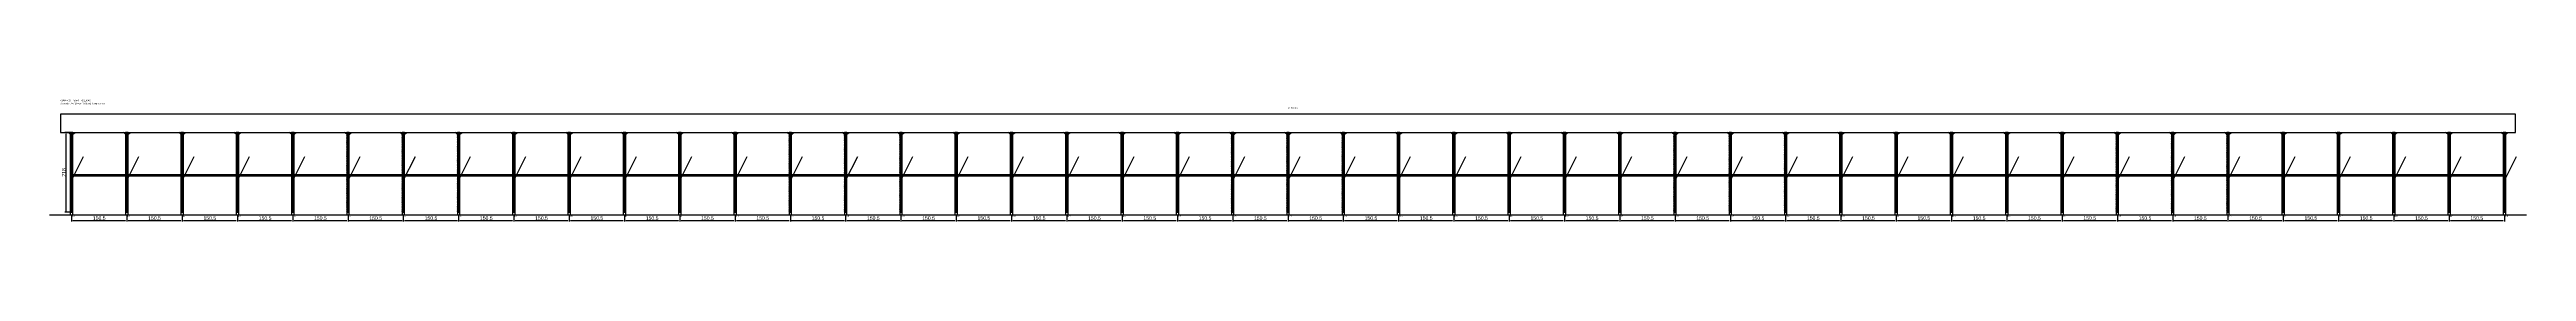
# Model space of a CAD drawing. Header units: metres. Extents: x -30 to 6714, y -25 to 308.
import ezdxf

# ---------------------------------------------------------------- set-up
doc = ezdxf.new("R2010")
doc.units = ezdxf.units.M
for name, color, linetype in [('BARRA_ANCORAGEM', 1, 'Continuous'), ('COTA', 241, 'Continuous'), ('GARFOS OK', 3, 'Continuous'), ('NOME DA VIGA', 6, 'Continuous'), ('SARR_7x7', 40, 'Continuous'), ('TIRAS REESCORAMENTO', 252, 'Continuous'), ('VIGAS', 3, 'Continuous')]:
    doc.layers.add(name, color=color, linetype=linetype)
doc.dimstyles.new('EZ DXF', dxfattribs={"dimtxt": 10, "dimasz": 3.5, "dimexe": 3, "dimexo": 1.5, "dimgap": 1, "dimtad": 1, "dimdec": 1, "dimdsep": 46, "dimcen": 2.5, "dimazin": 3, "dimtfac": 1, "dimtmove": 0, "dimatfit": 3})

msp = doc.modelspace()

# ---------------------------------------------------------------- hatches: boundary and pattern name
at = {"layer": 'COTA'}
h = msp.add_hatch(dxfattribs=at)
h.set_pattern_fill('ANSI31', scale=0.5)
h.paths.add_polyline_path([(26.5, 0), (33.5, 0), (33.5, 218), (26.5, 218)])
h = msp.add_hatch(dxfattribs=at)
h.set_pattern_fill('ANSI31', scale=0.5)
h.paths.add_polyline_path([(177.04, 0), (184.04, 0), (184.04, 218), (177.04, 218)])
h = msp.add_hatch(dxfattribs=at)
h.set_pattern_fill('ANSI31', scale=0.5)
h.paths.add_polyline_path([(327.58, 0), (334.58, 0), (334.58, 218), (327.58, 218)])
h = msp.add_hatch(dxfattribs=at)
h.set_pattern_fill('ANSI31', scale=0.5)
h.paths.add_polyline_path([(478.12, 0), (485.12, 0), (485.12, 218), (478.12, 218)])
h = msp.add_hatch(dxfattribs=at)
h.set_pattern_fill('ANSI31', scale=0.5)
h.paths.add_polyline_path([(628.65, 0), (635.65, 0), (635.65, 218), (628.65, 218)])
h = msp.add_hatch(dxfattribs=at)
h.set_pattern_fill('ANSI31', scale=0.5)
h.paths.add_polyline_path([(779.19, 0), (786.19, 0), (786.19, 218), (779.19, 218)])
h = msp.add_hatch(dxfattribs=at)
h.set_pattern_fill('ANSI31', scale=0.5)
h.paths.add_polyline_path([(929.73, 0), (936.73, 0), (936.73, 218), (929.73, 218)])
h = msp.add_hatch(dxfattribs=at)
h.set_pattern_fill('ANSI31', scale=0.5)
h.paths.add_polyline_path([(1080.27, 0), (1087.27, 0), (1087.27, 218), (1080.27, 218)])
h = msp.add_hatch(dxfattribs=at)
h.set_pattern_fill('ANSI31', scale=0.5)
h.paths.add_polyline_path([(1230.81, 0), (1237.81, 0), (1237.81, 218), (1230.81, 218)])
h = msp.add_hatch(dxfattribs=at)
h.set_pattern_fill('ANSI31', scale=0.5)
h.paths.add_polyline_path([(1381.35, 0), (1388.35, 0), (1388.35, 218), (1381.35, 218)])
h = msp.add_hatch(dxfattribs=at)
h.set_pattern_fill('ANSI31', scale=0.5)
h.paths.add_polyline_path([(1531.89, 0), (1538.89, 0), (1538.89, 218), (1531.89, 218)])
h = msp.add_hatch(dxfattribs=at)
h.set_pattern_fill('ANSI31', scale=0.5)
h.paths.add_polyline_path([(1682.42, 0), (1689.42, 0), (1689.42, 218), (1682.42, 218)])
h = msp.add_hatch(dxfattribs=at)
h.set_pattern_fill('ANSI31', scale=0.5)
h.paths.add_polyline_path([(1832.96, 0), (1839.96, 0), (1839.96, 218), (1832.96, 218)])
h = msp.add_hatch(dxfattribs=at)
h.set_pattern_fill('ANSI31', scale=0.5)
h.paths.add_polyline_path([(1983.5, 0), (1990.5, 0), (1990.5, 218), (1983.5, 218)])
h = msp.add_hatch(dxfattribs=at)
h.set_pattern_fill('ANSI31', scale=0.5)
h.paths.add_polyline_path([(2134.04, 0), (2141.04, 0), (2141.04, 218), (2134.04, 218)])
h = msp.add_hatch(dxfattribs=at)
h.set_pattern_fill('ANSI31', scale=0.5)
h.paths.add_polyline_path([(2284.58, 0), (2291.58, 0), (2291.58, 218), (2284.58, 218)])
h = msp.add_hatch(dxfattribs=at)
h.set_pattern_fill('ANSI31', scale=0.5)
h.paths.add_polyline_path([(2435.12, 0), (2442.12, 0), (2442.12, 218), (2435.12, 218)])
h = msp.add_hatch(dxfattribs=at)
h.set_pattern_fill('ANSI31', scale=0.5)
h.paths.add_polyline_path([(2585.66, 0), (2592.66, 0), (2592.66, 218), (2585.66, 218)])
h = msp.add_hatch(dxfattribs=at)
h.set_pattern_fill('ANSI31', scale=0.5)
h.paths.add_polyline_path([(2736.19, 0), (2743.19, 0), (2743.19, 218), (2736.19, 218)])
h = msp.add_hatch(dxfattribs=at)
h.set_pattern_fill('ANSI31', scale=0.5)
h.paths.add_polyline_path([(2886.73, 0), (2893.73, 0), (2893.73, 218), (2886.73, 218)])
h = msp.add_hatch(dxfattribs=at)
h.set_pattern_fill('ANSI31', scale=0.5)
h.paths.add_polyline_path([(3037.27, 0), (3044.27, 0), (3044.27, 218), (3037.27, 218)])
h = msp.add_hatch(dxfattribs=at)
h.set_pattern_fill('ANSI31', scale=0.5)
h.paths.add_polyline_path([(3187.81, 0), (3194.81, 0), (3194.81, 218), (3187.81, 218)])
h = msp.add_hatch(dxfattribs=at)
h.set_pattern_fill('ANSI31', scale=0.5)
h.paths.add_polyline_path([(3338.35, 0), (3345.35, 0), (3345.35, 218), (3338.35, 218)])
h = msp.add_hatch(dxfattribs=at)
h.set_pattern_fill('ANSI31', scale=0.5)
h.paths.add_polyline_path([(3488.89, 0), (3495.89, 0), (3495.89, 218), (3488.89, 218)])
h = msp.add_hatch(dxfattribs=at)
h.set_pattern_fill('ANSI31', scale=0.5)
h.paths.add_polyline_path([(3639.43, 0), (3646.43, 0), (3646.43, 218), (3639.43, 218)])
h = msp.add_hatch(dxfattribs=at)
h.set_pattern_fill('ANSI31', scale=0.5)
h.paths.add_polyline_path([(3789.96, 0), (3796.96, 0), (3796.96, 218), (3789.96, 218)])
h = msp.add_hatch(dxfattribs=at)
h.set_pattern_fill('ANSI31', scale=0.5)
h.paths.add_polyline_path([(3940.5, 0), (3947.5, 0), (3947.5, 218), (3940.5, 218)])
h = msp.add_hatch(dxfattribs=at)
h.set_pattern_fill('ANSI31', scale=0.5)
h.paths.add_polyline_path([(4091.04, 0), (4098.04, 0), (4098.04, 218), (4091.04, 218)])
h = msp.add_hatch(dxfattribs=at)
h.set_pattern_fill('ANSI31', scale=0.5)
h.paths.add_polyline_path([(4241.58, 0), (4248.58, 0), (4248.58, 218), (4241.58, 218)])
h = msp.add_hatch(dxfattribs=at)
h.set_pattern_fill('ANSI31', scale=0.5)
h.paths.add_polyline_path([(4392.12, 0), (4399.12, 0), (4399.12, 218), (4392.12, 218)])
h = msp.add_hatch(dxfattribs=at)
h.set_pattern_fill('ANSI31', scale=0.5)
h.paths.add_polyline_path([(4542.66, 0), (4549.66, 0), (4549.66, 218), (4542.66, 218)])
h = msp.add_hatch(dxfattribs=at)
h.set_pattern_fill('ANSI31', scale=0.5)
h.paths.add_polyline_path([(4693.2, 0), (4700.2, 0), (4700.2, 218), (4693.2, 218)])
h = msp.add_hatch(dxfattribs=at)
h.set_pattern_fill('ANSI31', scale=0.5)
h.paths.add_polyline_path([(4843.73, 0), (4850.73, 0), (4850.73, 218), (4843.73, 218)])
h = msp.add_hatch(dxfattribs=at)
h.set_pattern_fill('ANSI31', scale=0.5)
h.paths.add_polyline_path([(4994.27, 0), (5001.27, 0), (5001.27, 218), (4994.27, 218)])
h = msp.add_hatch(dxfattribs=at)
h.set_pattern_fill('ANSI31', scale=0.5)
h.paths.add_polyline_path([(5144.81, 0), (5151.81, 0), (5151.81, 218), (5144.81, 218)])
h = msp.add_hatch(dxfattribs=at)
h.set_pattern_fill('ANSI31', scale=0.5)
h.paths.add_polyline_path([(5295.35, 0), (5302.35, 0), (5302.35, 218), (5295.35, 218)])
h = msp.add_hatch(dxfattribs=at)
h.set_pattern_fill('ANSI31', scale=0.5)
h.paths.add_polyline_path([(5445.89, 0), (5452.89, 0), (5452.89, 218), (5445.89, 218)])
h = msp.add_hatch(dxfattribs=at)
h.set_pattern_fill('ANSI31', scale=0.5)
h.paths.add_polyline_path([(5596.43, 0), (5603.43, 0), (5603.43, 218), (5596.43, 218)])
h = msp.add_hatch(dxfattribs=at)
h.set_pattern_fill('ANSI31', scale=0.5)
h.paths.add_polyline_path([(5746.97, 0), (5753.97, 0), (5753.97, 218), (5746.97, 218)])
h = msp.add_hatch(dxfattribs=at)
h.set_pattern_fill('ANSI31', scale=0.5)
h.paths.add_polyline_path([(5897.5, 0), (5904.5, 0), (5904.5, 218), (5897.5, 218)])
h = msp.add_hatch(dxfattribs=at)
h.set_pattern_fill('ANSI31', scale=0.5)
h.paths.add_polyline_path([(6048.04, 0), (6055.04, 0), (6055.04, 218), (6048.04, 218)])
h = msp.add_hatch(dxfattribs=at)
h.set_pattern_fill('ANSI31', scale=0.5)
h.paths.add_polyline_path([(6198.58, 0), (6205.58, 0), (6205.58, 218), (6198.58, 218)])
h = msp.add_hatch(dxfattribs=at)
h.set_pattern_fill('ANSI31', scale=0.5)
h.paths.add_polyline_path([(6349.12, 0), (6356.12, 0), (6356.12, 218), (6349.12, 218)])
h = msp.add_hatch(dxfattribs=at)
h.set_pattern_fill('ANSI31', scale=0.5)
h.paths.add_polyline_path([(6499.66, 0), (6506.66, 0), (6506.66, 218), (6499.66, 218)])
h = msp.add_hatch(dxfattribs=at)
h.set_pattern_fill('ANSI31', scale=0.5)
h.paths.add_polyline_path([(6650.2, 0), (6657.2, 0), (6657.2, 218), (6650.2, 218)])

# ---------------------------------------------------------------- linework, layer by layer
at = {"layer": 'BARRA_ANCORAGEM'}
for p, q in [((30, 87.2), (62.7, 152.6)), ((180.54, 87.2), (213.24, 152.6)), ((331.08, 87.2), (363.78, 152.6)), ((481.62, 87.2), (514.32, 152.6)), ((632.15, 87.2), (664.85, 152.6)), ((782.69, 87.2), (815.39, 152.6)), ((933.23, 87.2), (965.93, 152.6)), ((1083.77, 87.2), (1116.47, 152.6)), ((1234.31, 87.2), (1267.01, 152.6)), ((1384.85, 87.2), (1417.55, 152.6)), ((1535.39, 87.2), (1568.09, 152.6)), ((1685.92, 87.2), (1718.62, 152.6)), ((1836.46, 87.2), (1869.16, 152.6)), ((1987, 87.2), (2019.7, 152.6)), ((2137.54, 87.2), (2170.24, 152.6)), ((2288.08, 87.2), (2320.78, 152.6)), ((2438.62, 87.2), (2471.32, 152.6)), ((2589.16, 87.2), (2621.86, 152.6)), ((2739.69, 87.2), (2772.39, 152.6)), ((2890.23, 87.2), (2922.93, 152.6)), ((3040.77, 87.2), (3073.47, 152.6)), ((3191.31, 87.2), (3224.01, 152.6)), ((3341.85, 87.2), (3374.55, 152.6)), ((3492.39, 87.2), (3525.09, 152.6)), ((3642.93, 87.2), (3675.63, 152.6)), ((3793.46, 87.2), (3826.16, 152.6)), ((3944, 87.2), (3976.7, 152.6)), ((4094.54, 87.2), (4127.24, 152.6)), ((4245.08, 87.2), (4277.78, 152.6)), ((4395.62, 87.2), (4428.32, 152.6)), ((4546.16, 87.2), (4578.86, 152.6)), ((4696.7, 87.2), (4729.4, 152.6)), ((4847.23, 87.2), (4879.93, 152.6)), ((4997.77, 87.2), (5030.47, 152.6)), ((5148.31, 87.2), (5181.01, 152.6)), ((5298.85, 87.2), (5331.55, 152.6)), ((5449.39, 87.2), (5482.09, 152.6)), ((5599.93, 87.2), (5632.63, 152.6)), ((5750.47, 87.2), (5783.17, 152.6)), ((5901, 87.2), (5933.7, 152.6)), ((6051.54, 87.2), (6084.24, 152.6)), ((6202.08, 87.2), (6234.78, 152.6)), ((6352.62, 87.2), (6385.32, 152.6)), ((6503.16, 87.2), (6535.86, 152.6)), ((6653.7, 87.2), (6686.4, 152.6))]:
    msp.add_line(p, q, dxfattribs=at)
at = {"layer": 'GARFOS OK'}
for p, q in [((30, 211), (20.5, 218)), ((20.5, 218), (39.5, 218)), ((30, 211), (39.5, 218)), ((180.54, 211), (171.04, 218)), ((171.04, 218), (190.04, 218)), ((180.54, 211), (190.04, 218)), ((331.08, 211), (321.58, 218)), ((321.58, 218), (340.58, 218)), ((331.08, 211), (340.58, 218)), ((481.62, 211), (472.12, 218)), ((472.12, 218), (491.12, 218)), ((481.62, 211), (491.12, 218)), ((632.15, 211), (622.65, 218)), ((622.65, 218), (641.65, 218)), ((632.15, 211), (641.65, 218)), ((782.69, 211), (773.19, 218)), ((773.19, 218), (792.19, 218)), ((782.69, 211), (792.19, 218)), ((933.23, 211), (923.73, 218)), ((923.73, 218), (942.73, 218)), ((933.23, 211), (942.73, 218)), ((1083.77, 211), (1074.27, 218)), ((1074.27, 218), (1093.27, 218)), ((1083.77, 211), (1093.27, 218)), ((1234.31, 211), (1224.81, 218)), ((1224.81, 218), (1243.81, 218)), ((1234.31, 211), (1243.81, 218)), ((1384.85, 211), (1375.35, 218)), ((1375.35, 218), (1394.35, 218)), ((1384.85, 211), (1394.35, 218)), ((1535.39, 211), (1525.89, 218)), ((1525.89, 218), (1544.89, 218)), ((1535.39, 211), (1544.89, 218)), ((1685.92, 211), (1676.42, 218)), ((1676.42, 218), (1695.42, 218)), ((1685.92, 211), (1695.42, 218)), ((1836.46, 211), (1826.96, 218)), ((1826.96, 218), (1845.96, 218)), ((1836.46, 211), (1845.96, 218)), ((1987, 211), (1977.5, 218)), ((1977.5, 218), (1996.5, 218)), ((1987, 211), (1996.5, 218)), ((2137.54, 211), (2128.04, 218)), ((2128.04, 218), (2147.04, 218)), ((2137.54, 211), (2147.04, 218)), ((2288.08, 211), (2278.58, 218)), ((2278.58, 218), (2297.58, 218)), ((2288.08, 211), (2297.58, 218)), ((2438.62, 211), (2429.12, 218)), ((2429.12, 218), (2448.12, 218)), ((2438.62, 211), (2448.12, 218)), ((2589.16, 211), (2579.66, 218)), ((2579.66, 218), (2598.66, 218)), ((2589.16, 211), (2598.66, 218)), ((2739.69, 211), (2730.19, 218)), ((2730.19, 218), (2749.19, 218)), ((2739.69, 211), (2749.19, 218)), ((2890.23, 211), (2880.73, 218)), ((2880.73, 218), (2899.73, 218)), ((2890.23, 211), (2899.73, 218)), ((3040.77, 211), (3031.27, 218)), ((3031.27, 218), (3050.27, 218)), ((3040.77, 211), (3050.27, 218)), ((3191.31, 211), (3181.81, 218)), ((3181.81, 218), (3200.81, 218)), ((3191.31, 211), (3200.81, 218)), ((3341.85, 211), (3332.35, 218)), ((3332.35, 218), (3351.35, 218)), ((3341.85, 211), (3351.35, 218)), ((3492.39, 211), (3482.89, 218)), ((3482.89, 218), (3501.89, 218)), ((3492.39, 211), (3501.89, 218)), ((3642.93, 211), (3633.43, 218)), ((3633.43, 218), (3652.43, 218)), ((3642.93, 211), (3652.43, 218)), ((3793.46, 211), (3783.96, 218)), ((3783.96, 218), (3802.96, 218)), ((3793.46, 211), (3802.96, 218)), ((3944, 211), (3934.5, 218)), ((3934.5, 218), (3953.5, 218)), ((3944, 211), (3953.5, 218)), ((4094.54, 211), (4085.04, 218)), ((4085.04, 218), (4104.04, 218)), ((4094.54, 211), (4104.04, 218)), ((4245.08, 211), (4235.58, 218)), ((4235.58, 218), (4254.58, 218)), ((4245.08, 211), (4254.58, 218)), ((4395.62, 211), (4386.12, 218)), ((4386.12, 218), (4405.12, 218)), ((4395.62, 211), (4405.12, 218)), ((4546.16, 211), (4536.66, 218)), ((4536.66, 218), (4555.66, 218)), ((4546.16, 211), (4555.66, 218)), ((4696.7, 211), (4687.2, 218)), ((4687.2, 218), (4706.2, 218)), ((4696.7, 211), (4706.2, 218)), ((4847.23, 211), (4837.73, 218)), ((4837.73, 218), (4856.73, 218)), ((4847.23, 211), (4856.73, 218)), ((4997.77, 211), (4988.27, 218)), ((4988.27, 218), (5007.27, 218)), ((4997.77, 211), (5007.27, 218)), ((5148.31, 211), (5138.81, 218)), ((5138.81, 218), (5157.81, 218)), ((5148.31, 211), (5157.81, 218)), ((5298.85, 211), (5289.35, 218)), ((5289.35, 218), (5308.35, 218)), ((5298.85, 211), (5308.35, 218)), ((5449.39, 211), (5439.89, 218)), ((5439.89, 218), (5458.89, 218)), ((5449.39, 211), (5458.89, 218)), ((5599.93, 211), (5590.43, 218)), ((5590.43, 218), (5609.43, 218)), ((5599.93, 211), (5609.43, 218)), ((5750.47, 211), (5740.97, 218)), ((5740.97, 218), (5759.97, 218)), ((5750.47, 211), (5759.97, 218)), ((5901, 211), (5891.5, 218)), ((5891.5, 218), (5910.5, 218)), ((5901, 211), (5910.5, 218)), ((6051.54, 211), (6042.04, 218)), ((6042.04, 218), (6061.04, 218)), ((6051.54, 211), (6061.04, 218)), ((6202.08, 211), (6192.58, 218)), ((6192.58, 218), (6211.58, 218)), ((6202.08, 211), (6211.58, 218)), ((6352.62, 211), (6343.12, 218)), ((6343.12, 218), (6362.12, 218)), ((6352.62, 211), (6362.12, 218)), ((6503.16, 211), (6493.66, 218)), ((6493.66, 218), (6512.66, 218)), ((6503.16, 211), (6512.66, 218)), ((6653.7, 211), (6644.2, 218)), ((6644.2, 218), (6663.2, 218)), ((6653.7, 211), (6663.2, 218))]:
    msp.add_line(p, q, dxfattribs=at)
at = {"layer": 'GARFOS OK', "linetype": 'CONTINUOUS'}
msp.add_line((-30, -7), (6713.7, -7), dxfattribs=at)
at = {"layer": 'GARFOS OK'}
for points in [[(26.5, 0), (33.5, 0), (33.5, 218), (26.5, 218), (26.5, 0)], [(177.04, 0), (184.04, 0), (184.04, 218), (177.04, 218), (177.04, 0)], [(327.58, 0), (334.58, 0), (334.58, 218), (327.58, 218), (327.58, 0)], [(478.12, 0), (485.12, 0), (485.12, 218), (478.12, 218), (478.12, 0)], [(628.65, 0), (635.65, 0), (635.65, 218), (628.65, 218), (628.65, 0)], [(779.19, 0), (786.19, 0), (786.19, 218), (779.19, 218), (779.19, 0)], [(929.73, 0), (936.73, 0), (936.73, 218), (929.73, 218), (929.73, 0)], [(1080.27, 0), (1087.27, 0), (1087.27, 218), (1080.27, 218), (1080.27, 0)], [(1230.81, 0), (1237.81, 0), (1237.81, 218), (1230.81, 218), (1230.81, 0)], [(1381.35, 0), (1388.35, 0), (1388.35, 218), (1381.35, 218), (1381.35, 0)], [(1531.89, 0), (1538.89, 0), (1538.89, 218), (1531.89, 218), (1531.89, 0)], [(1682.42, 0), (1689.42, 0), (1689.42, 218), (1682.42, 218), (1682.42, 0)], [(1832.96, 0), (1839.96, 0), (1839.96, 218), (1832.96, 218), (1832.96, 0)], [(1983.5, 0), (1990.5, 0), (1990.5, 218), (1983.5, 218), (1983.5, 0)], [(2134.04, 0), (2141.04, 0), (2141.04, 218), (2134.04, 218), (2134.04, 0)], [(2284.58, 0), (2291.58, 0), (2291.58, 218), (2284.58, 218), (2284.58, 0)], [(2435.12, 0), (2442.12, 0), (2442.12, 218), (2435.12, 218), (2435.12, 0)], [(2585.66, 0), (2592.66, 0), (2592.66, 218), (2585.66, 218), (2585.66, 0)], [(2736.19, 0), (2743.19, 0), (2743.19, 218), (2736.19, 218), (2736.19, 0)], [(2886.73, 0), (2893.73, 0), (2893.73, 218), (2886.73, 218), (2886.73, 0)], [(3037.27, 0), (3044.27, 0), (3044.27, 218), (3037.27, 218), (3037.27, 0)], [(3187.81, 0), (3194.81, 0), (3194.81, 218), (3187.81, 218), (3187.81, 0)], [(3338.35, 0), (3345.35, 0), (3345.35, 218), (3338.35, 218), (3338.35, 0)], [(3488.89, 0), (3495.89, 0), (3495.89, 218), (3488.89, 218), (3488.89, 0)], [(3639.43, 0), (3646.43, 0), (3646.43, 218), (3639.43, 218), (3639.43, 0)], [(3789.96, 0), (3796.96, 0), (3796.96, 218), (3789.96, 218), (3789.96, 0)], [(3940.5, 0), (3947.5, 0), (3947.5, 218), (3940.5, 218), (3940.5, 0)], [(4091.04, 0), (4098.04, 0), (4098.04, 218), (4091.04, 218), (4091.04, 0)], [(4241.58, 0), (4248.58, 0), (4248.58, 218), (4241.58, 218), (4241.58, 0)], [(4392.12, 0), (4399.12, 0), (4399.12, 218), (4392.12, 218), (4392.12, 0)], [(4542.66, 0), (4549.66, 0), (4549.66, 218), (4542.66, 218), (4542.66, 0)], [(4693.2, 0), (4700.2, 0), (4700.2, 218), (4693.2, 218), (4693.2, 0)], [(4843.73, 0), (4850.73, 0), (4850.73, 218), (4843.73, 218), (4843.73, 0)], [(4994.27, 0), (5001.27, 0), (5001.27, 218), (4994.27, 218), (4994.27, 0)], [(5144.81, 0), (5151.81, 0), (5151.81, 218), (5144.81, 218), (5144.81, 0)], [(5295.35, 0), (5302.35, 0), (5302.35, 218), (5295.35, 218), (5295.35, 0)], [(5445.89, 0), (5452.89, 0), (5452.89, 218), (5445.89, 218), (5445.89, 0)], [(5596.43, 0), (5603.43, 0), (5603.43, 218), (5596.43, 218), (5596.43, 0)], [(5746.97, 0), (5753.97, 0), (5753.97, 218), (5746.97, 218), (5746.97, 0)], [(5897.5, 0), (5904.5, 0), (5904.5, 218), (5897.5, 218), (5897.5, 0)], [(6048.04, 0), (6055.04, 0), (6055.04, 218), (6048.04, 218), (6048.04, 0)], [(6198.58, 0), (6205.58, 0), (6205.58, 218), (6198.58, 218), (6198.58, 0)], [(6349.12, 0), (6356.12, 0), (6356.12, 218), (6349.12, 218), (6349.12, 0)], [(6499.66, 0), (6506.66, 0), (6506.66, 218), (6499.66, 218), (6499.66, 0)], [(6650.2, 0), (6657.2, 0), (6657.2, 218), (6650.2, 218), (6650.2, 0)]]:
    msp.add_lwpolyline(points, dxfattribs=at)
at = {"layer": 'SARR_7x7'}
for points in [[(26.5, -7), (33.5, -7), (33.5, 0), (26.5, 0), (26.5, -7)], [(177.04, -7), (184.04, -7), (184.04, 0), (177.04, 0), (177.04, -7)], [(327.58, -7), (334.58, -7), (334.58, 0), (327.58, 0), (327.58, -7)], [(478.12, -7), (485.12, -7), (485.12, 0), (478.12, 0), (478.12, -7)], [(628.65, -7), (635.65, -7), (635.65, 0), (628.65, 0), (628.65, -7)], [(779.19, -7), (786.19, -7), (786.19, 0), (779.19, 0), (779.19, -7)], [(929.73, -7), (936.73, -7), (936.73, 0), (929.73, 0), (929.73, -7)], [(1080.27, -7), (1087.27, -7), (1087.27, 0), (1080.27, 0), (1080.27, -7)], [(1230.81, -7), (1237.81, -7), (1237.81, 0), (1230.81, 0), (1230.81, -7)], [(1381.35, -7), (1388.35, -7), (1388.35, 0), (1381.35, 0), (1381.35, -7)], [(1531.89, -7), (1538.89, -7), (1538.89, 0), (1531.89, 0), (1531.89, -7)], [(1682.42, -7), (1689.42, -7), (1689.42, 0), (1682.42, 0), (1682.42, -7)], [(1832.96, -7), (1839.96, -7), (1839.96, 0), (1832.96, 0), (1832.96, -7)], [(1983.5, -7), (1990.5, -7), (1990.5, 0), (1983.5, 0), (1983.5, -7)], [(2134.04, -7), (2141.04, -7), (2141.04, 0), (2134.04, 0), (2134.04, -7)], [(2284.58, -7), (2291.58, -7), (2291.58, 0), (2284.58, 0), (2284.58, -7)], [(2435.12, -7), (2442.12, -7), (2442.12, 0), (2435.12, 0), (2435.12, -7)], [(2585.66, -7), (2592.66, -7), (2592.66, 0), (2585.66, 0), (2585.66, -7)], [(2736.19, -7), (2743.19, -7), (2743.19, 0), (2736.19, 0), (2736.19, -7)], [(2886.73, -7), (2893.73, -7), (2893.73, 0), (2886.73, 0), (2886.73, -7)], [(3037.27, -7), (3044.27, -7), (3044.27, 0), (3037.27, 0), (3037.27, -7)], [(3187.81, -7), (3194.81, -7), (3194.81, 0), (3187.81, 0), (3187.81, -7)], [(3338.35, -7), (3345.35, -7), (3345.35, 0), (3338.35, 0), (3338.35, -7)], [(3488.89, -7), (3495.89, -7), (3495.89, 0), (3488.89, 0), (3488.89, -7)], [(3639.43, -7), (3646.43, -7), (3646.43, 0), (3639.43, 0), (3639.43, -7)], [(3789.96, -7), (3796.96, -7), (3796.96, 0), (3789.96, 0), (3789.96, -7)], [(3940.5, -7), (3947.5, -7), (3947.5, 0), (3940.5, 0), (3940.5, -7)], [(4091.04, -7), (4098.04, -7), (4098.04, 0), (4091.04, 0), (4091.04, -7)], [(4241.58, -7), (4248.58, -7), (4248.58, 0), (4241.58, 0), (4241.58, -7)], [(4392.12, -7), (4399.12, -7), (4399.12, 0), (4392.12, 0), (4392.12, -7)], [(4542.66, -7), (4549.66, -7), (4549.66, 0), (4542.66, 0), (4542.66, -7)], [(4693.2, -7), (4700.2, -7), (4700.2, 0), (4693.2, 0), (4693.2, -7)], [(4843.73, -7), (4850.73, -7), (4850.73, 0), (4843.73, 0), (4843.73, -7)], [(4994.27, -7), (5001.27, -7), (5001.27, 0), (4994.27, 0), (4994.27, -7)], [(5144.81, -7), (5151.81, -7), (5151.81, 0), (5144.81, 0), (5144.81, -7)], [(5295.35, -7), (5302.35, -7), (5302.35, 0), (5295.35, 0), (5295.35, -7)], [(5445.89, -7), (5452.89, -7), (5452.89, 0), (5445.89, 0), (5445.89, -7)], [(5596.43, -7), (5603.43, -7), (5603.43, 0), (5596.43, 0), (5596.43, -7)], [(5746.97, -7), (5753.97, -7), (5753.97, 0), (5746.97, 0), (5746.97, -7)], [(5897.5, -7), (5904.5, -7), (5904.5, 0), (5897.5, 0), (5897.5, -7)], [(6048.04, -7), (6055.04, -7), (6055.04, 0), (6048.04, 0), (6048.04, -7)], [(6198.58, -7), (6205.58, -7), (6205.58, 0), (6198.58, 0), (6198.58, -7)], [(6349.12, -7), (6356.12, -7), (6356.12, 0), (6349.12, 0), (6349.12, -7)], [(6499.66, -7), (6506.66, -7), (6506.66, 0), (6499.66, 0), (6499.66, -7)], [(6650.2, -7), (6657.2, -7), (6657.2, 0), (6650.2, 0), (6650.2, -7)]]:
    msp.add_lwpolyline(points, dxfattribs=at)
at = {"layer": 'TIRAS REESCORAMENTO'}
for points in [[(30, 100), (180.54, 100), (180.54, 102.5), (30, 102.5), (30, 100)], [(180.54, 100), (331.08, 100), (331.08, 102.5), (180.54, 102.5), (180.54, 100)], [(331.08, 100), (481.62, 100), (481.62, 102.5), (331.08, 102.5), (331.08, 100)], [(481.62, 100), (632.15, 100), (632.15, 102.5), (481.62, 102.5), (481.62, 100)], [(632.15, 100), (782.69, 100), (782.69, 102.5), (632.15, 102.5), (632.15, 100)], [(782.69, 100), (933.23, 100), (933.23, 102.5), (782.69, 102.5), (782.69, 100)], [(933.23, 100), (1083.77, 100), (1083.77, 102.5), (933.23, 102.5), (933.23, 100)], [(1083.77, 100), (1234.31, 100), (1234.31, 102.5), (1083.77, 102.5), (1083.77, 100)], [(1234.31, 100), (1384.85, 100), (1384.85, 102.5), (1234.31, 102.5), (1234.31, 100)], [(1384.85, 100), (1535.39, 100), (1535.39, 102.5), (1384.85, 102.5), (1384.85, 100)], [(1535.39, 100), (1685.92, 100), (1685.92, 102.5), (1535.39, 102.5), (1535.39, 100)], [(1685.92, 100), (1836.46, 100), (1836.46, 102.5), (1685.92, 102.5), (1685.92, 100)], [(1836.46, 100), (1987, 100), (1987, 102.5), (1836.46, 102.5), (1836.46, 100)], [(1987, 100), (2137.54, 100), (2137.54, 102.5), (1987, 102.5), (1987, 100)], [(2137.54, 100), (2288.08, 100), (2288.08, 102.5), (2137.54, 102.5), (2137.54, 100)], [(2288.08, 100), (2438.62, 100), (2438.62, 102.5), (2288.08, 102.5), (2288.08, 100)], [(2438.62, 100), (2589.16, 100), (2589.16, 102.5), (2438.62, 102.5), (2438.62, 100)], [(2589.16, 100), (2739.69, 100), (2739.69, 102.5), (2589.16, 102.5), (2589.16, 100)], [(2739.69, 100), (2890.23, 100), (2890.23, 102.5), (2739.69, 102.5), (2739.69, 100)], [(2890.23, 100), (3040.77, 100), (3040.77, 102.5), (2890.23, 102.5), (2890.23, 100)], [(3040.77, 100), (3191.31, 100), (3191.31, 102.5), (3040.77, 102.5), (3040.77, 100)], [(3191.31, 100), (3341.85, 100), (3341.85, 102.5), (3191.31, 102.5), (3191.31, 100)], [(3341.85, 100), (3492.39, 100), (3492.39, 102.5), (3341.85, 102.5), (3341.85, 100)], [(3492.39, 100), (3642.93, 100), (3642.93, 102.5), (3492.39, 102.5), (3492.39, 100)], [(3642.93, 100), (3793.46, 100), (3793.46, 102.5), (3642.93, 102.5), (3642.93, 100)], [(3793.46, 100), (3944, 100), (3944, 102.5), (3793.46, 102.5), (3793.46, 100)], [(3944, 100), (4094.54, 100), (4094.54, 102.5), (3944, 102.5), (3944, 100)], [(4094.54, 100), (4245.08, 100), (4245.08, 102.5), (4094.54, 102.5), (4094.54, 100)], [(4245.08, 100), (4395.62, 100), (4395.62, 102.5), (4245.08, 102.5), (4245.08, 100)], [(4395.62, 100), (4546.16, 100), (4546.16, 102.5), (4395.62, 102.5), (4395.62, 100)], [(4546.16, 100), (4696.7, 100), (4696.7, 102.5), (4546.16, 102.5), (4546.16, 100)], [(4696.7, 100), (4847.23, 100), (4847.23, 102.5), (4696.7, 102.5), (4696.7, 100)], [(4847.23, 100), (4997.77, 100), (4997.77, 102.5), (4847.23, 102.5), (4847.23, 100)], [(4997.77, 100), (5148.31, 100), (5148.31, 102.5), (4997.77, 102.5), (4997.77, 100)], [(5148.31, 100), (5298.85, 100), (5298.85, 102.5), (5148.31, 102.5), (5148.31, 100)], [(5298.85, 100), (5449.39, 100), (5449.39, 102.5), (5298.85, 102.5), (5298.85, 100)], [(5449.39, 100), (5599.93, 100), (5599.93, 102.5), (5449.39, 102.5), (5449.39, 100)], [(5599.93, 100), (5750.47, 100), (5750.47, 102.5), (5599.93, 102.5), (5599.93, 100)], [(5750.47, 100), (5901, 100), (5901, 102.5), (5750.47, 102.5), (5750.47, 100)], [(5901, 100), (6051.54, 100), (6051.54, 102.5), (5901, 102.5), (5901, 100)], [(6051.54, 100), (6202.08, 100), (6202.08, 102.5), (6051.54, 102.5), (6051.54, 100)], [(6202.08, 100), (6352.62, 100), (6352.62, 102.5), (6202.08, 102.5), (6202.08, 100)], [(6352.62, 100), (6503.16, 100), (6503.16, 102.5), (6352.62, 102.5), (6352.62, 100)], [(6503.16, 100), (6653.7, 100), (6653.7, 102.5), (6503.16, 102.5), (6503.16, 100)]]:
    msp.add_lwpolyline(points, dxfattribs=at)
at = {"layer": 'VIGAS'}
msp.add_lwpolyline([(0, 218), (6683.7, 218), (6683.7, 268), (0, 268), (0, 218)], dxfattribs=at)

# ---------------------------------------------------------------- texts
at = {"layer": 'NOME DA VIGA'}
for s, height, p in [('45 PECAS', 4, (3341.85, 283)), ('GF1', 3, (30, -12)), ('GF2', 3, (180.54, -12)), ('GF3', 3, (331.08, -12)), ('GF4', 3, (481.62, -12)), ('GF5', 3, (632.15, -12)), ('GF6', 3, (782.69, -12)), ('GF7', 3, (933.23, -12)), ('GF8', 3, (1083.77, -12)), ('GF9', 3, (1234.31, -12)), ('GF10', 3, (1384.85, -12)), ('GF11', 3, (1535.39, -12)), ('GF12', 3, (1685.92, -12)), ('GF13', 3, (1836.46, -12)), ('GF14', 3, (1987, -12)), ('GF15', 3, (2137.54, -12)), ('GF16', 3, (2288.08, -12)), ('GF17', 3, (2438.62, -12)), ('GF18', 3, (2589.16, -12)), ('GF19', 3, (2739.69, -12)), ('GF20', 3, (2890.23, -12)), ('GF21', 3, (3040.77, -12)), ('GF22', 3, (3191.31, -12)), ('GF23', 3, (3341.85, -12)), ('GF24', 3, (3492.39, -12)), ('GF25', 3, (3642.93, -12)), ('GF26', 3, (3793.46, -12)), ('GF27', 3, (3944, -12)), ('GF28', 3, (4094.54, -12)), ('GF29', 3, (4245.08, -12)), ('GF30', 3, (4395.62, -12)), ('GF31', 3, (4546.16, -12)), ('GF32', 3, (4696.7, -12)), ('GF33', 3, (4847.23, -12)), ('GF34', 3, (4997.77, -12)), ('GF35', 3, (5148.31, -12)), ('GF36', 3, (5298.85, -12)), ('GF37', 3, (5449.39, -12)), ('GF38', 3, (5599.93, -12)), ('GF39', 3, (5750.47, -12)), ('GF40', 3, (5901, -12)), ('GF41', 3, (6051.54, -12)), ('GF42', 3, (6202.08, -12)), ('GF43', 3, (6352.62, -12)), ('GF44', 3, (6503.16, -12)), ('GF45', 3, (6653.7, -12))]:
    msp.add_text(s, height=height, dxfattribs=at).set_placement(p)
at = {"layer": 'NOME DA VIGA', "insert": (0, 293), "char_height": 5, "attachment_point": 7}
msp.add_mtext('GARFOS - V501 - 03_PAV\\PSarrafo: 7x7 | Esp: 150cm | Forq: dupla', dxfattribs=at)

# ---------------------------------------------------------------- dimensions: what is measured, and where the dimension line sits
at = {"layer": 'COTA'}
msp.add_linear_dim(base=(15, 0), p1=(30, 0), p2=(30, 218), angle=90, dimstyle='EZ DXF', dxfattribs=at).render()
for base, p1, p2 in [((30, -22), (30, -7), (180.54, -7)), ((180.54, -22), (180.54, -7), (331.08, -7)), ((331.08, -22), (331.08, -7), (481.62, -7)), ((481.62, -22), (481.62, -7), (632.15, -7)), ((632.15, -22), (632.15, -7), (782.69, -7)), ((782.69, -22), (782.69, -7), (933.23, -7)), ((933.23, -22), (933.23, -7), (1083.77, -7)), ((1083.77, -22), (1083.77, -7), (1234.31, -7)), ((1234.31, -22), (1234.31, -7), (1384.85, -7)), ((1384.85, -22), (1384.85, -7), (1535.39, -7)), ((1535.39, -22), (1535.39, -7), (1685.92, -7)), ((1685.92, -22), (1685.92, -7), (1836.46, -7)), ((1836.46, -22), (1836.46, -7), (1987, -7)), ((1987, -22), (1987, -7), (2137.54, -7)), ((2137.54, -22), (2137.54, -7), (2288.08, -7)), ((2288.08, -22), (2288.08, -7), (2438.62, -7)), ((2438.62, -22), (2438.62, -7), (2589.16, -7)), ((2589.16, -22), (2589.16, -7), (2739.69, -7)), ((2739.69, -22), (2739.69, -7), (2890.23, -7)), ((2890.23, -22), (2890.23, -7), (3040.77, -7)), ((3040.77, -22), (3040.77, -7), (3191.31, -7)), ((3191.31, -22), (3191.31, -7), (3341.85, -7)), ((3341.85, -22), (3341.85, -7), (3492.39, -7)), ((3492.39, -22), (3492.39, -7), (3642.93, -7)), ((3642.93, -22), (3642.93, -7), (3793.46, -7)), ((3793.46, -22), (3793.46, -7), (3944, -7)), ((3944, -22), (3944, -7), (4094.54, -7)), ((4094.54, -22), (4094.54, -7), (4245.08, -7)), ((4245.08, -22), (4245.08, -7), (4395.62, -7)), ((4395.62, -22), (4395.62, -7), (4546.16, -7)), ((4546.16, -22), (4546.16, -7), (4696.7, -7)), ((4696.7, -22), (4696.7, -7), (4847.23, -7)), ((4847.23, -22), (4847.23, -7), (4997.77, -7)), ((4997.77, -22), (4997.77, -7), (5148.31, -7)), ((5148.31, -22), (5148.31, -7), (5298.85, -7)), ((5298.85, -22), (5298.85, -7), (5449.39, -7)), ((5449.39, -22), (5449.39, -7), (5599.93, -7)), ((5599.93, -22), (5599.93, -7), (5750.47, -7)), ((5750.47, -22), (5750.47, -7), (5901, -7)), ((5901, -22), (5901, -7), (6051.54, -7)), ((6051.54, -22), (6051.54, -7), (6202.08, -7)), ((6202.08, -22), (6202.08, -7), (6352.62, -7)), ((6352.62, -22), (6352.62, -7), (6503.16, -7)), ((6503.16, -22), (6503.16, -7), (6653.7, -7))]:
    msp.add_linear_dim(base=base, p1=p1, p2=p2, dimstyle='EZ DXF', dxfattribs=at).render()

doc.saveas('drawing.dxf')
